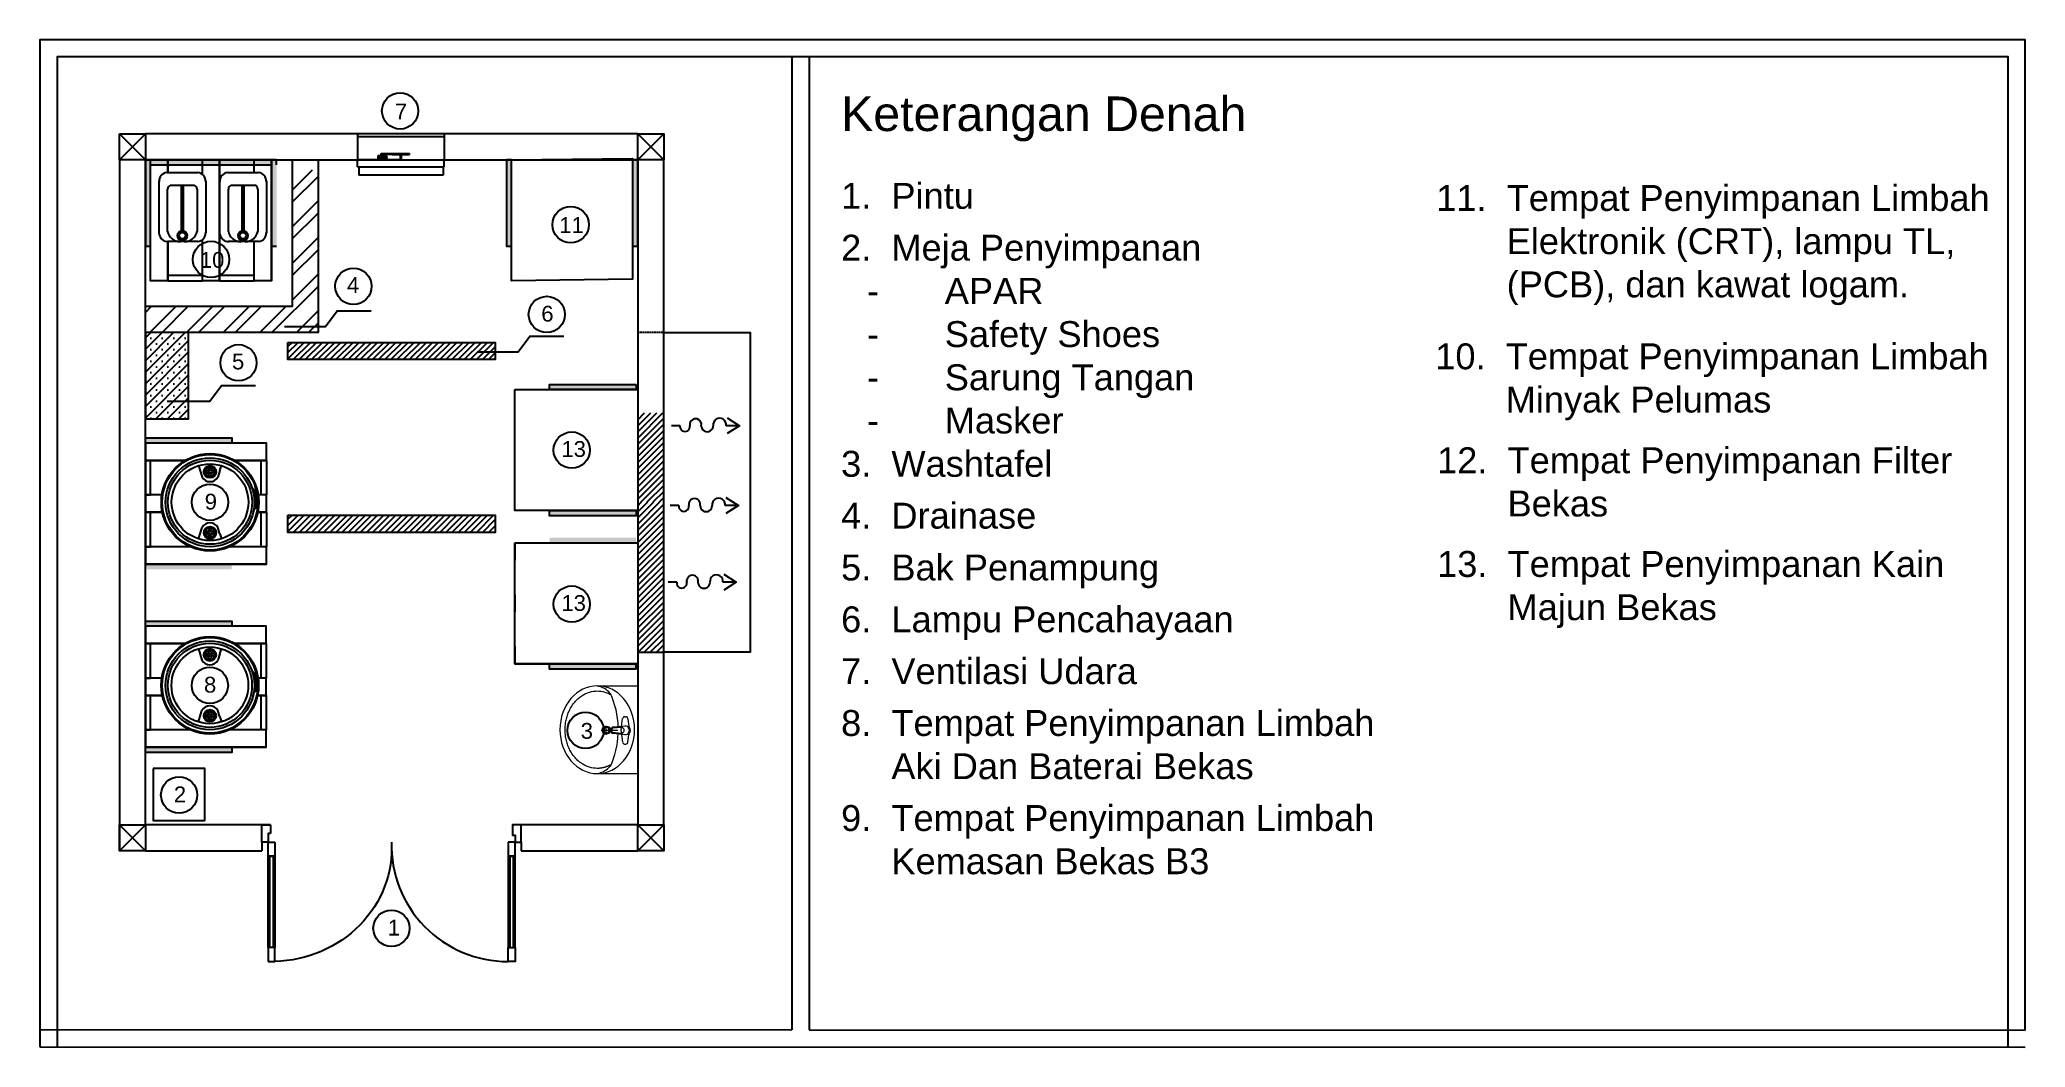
# Model space of a CAD drawing. Header units: millimetres. Extents: x 19989 to 114677, y -6335 to 49043.
# Drawn here: x 58502 to 69994, y 37585 to 43416 of the extents above; entities that cross this region are included whole.
import ezdxf

# ---------------------------------------------------------------- set-up
doc = ezdxf.new("R2010")
doc.units = ezdxf.units.MM
doc.header["$MEASUREMENT"] = 0
doc.linetypes.add('CENTER2', pattern=[1.125, 0.75, -0.125, 0.125, -0.125])
for name, color, linetype in [('A-Door', 150, 'Continuous'), ('A-Glaz', 92, 'Continuous'), ('Edges', 7, 'Continuous')]:
    doc.layers.add(name, color=color, linetype=linetype)
doc.styles.get("Standard").update_dxf_attribs({"font": 'arial.ttf'})

msp = doc.modelspace()

# ---------------------------------------------------------------- texts
at = {"attachment_point": 1}
for s, width, insert, char_height in [('Keterangan Denah', 4252.891, (63140.2, 43087.7), 200), ('1.  Pintu', 3747.597, (63140.2, 42587.7), 150), ('11.  Tempat Penyimpanan Limbah \\P       Elektronik (CRT), lampu TL,\\P       (PCB), dan kawat logam.', 3334.47, (66584.6, 42575.3), 150), ('2.  Meja Penyimpanan\\P\\pxi-3,l4,t4;-^IAPAR\\P-^ISafety Shoes\\P-^ISarung Tangan\\P-^IMasker', 3747.597, (63140.2, 42287.7), 150), ('10.  Tempat Penyimpanan Limbah \\P       Minyak Pelumas', 3334.47, (66578.9, 41658.9), 150), ('3.  Washtafel', 3747.597, (63140.2, 41036.9), 150), ('12.  Tempat Penyimpanan Filter \\P       Bekas', 3276.173, (66589.5, 41057.2), 150), ('4.  Drainase', 3747.597, (63140.2, 40736.9), 150), ('13.  Tempat Penyimpanan Kain \\P       Majun Bekas', 3276.173, (66589.5, 40457.2), 150), ('5.  Bak Penampung', 3747.597, (63140.2, 40436.9), 150), ('6.  Lampu Pencahayaan', 3747.597, (63140.2, 40136.9), 150), ('7.  Ventilasi Udara', 3747.597, (63140.2, 39836.9), 150), ('8.  Tempat Penyimpanan Limbah \\P     Aki Dan Baterai Bekas', 3334.47, (63140.2, 39536.9), 150), ('9.  Tempat Penyimpanan Limbah    \\P     Kemasan Bekas B3', 3334.47, (63140.2, 38986.9), 150)]:
    msp.add_mtext_dynamic_manual_height_columns(s, width=width, gutter_width=948, heights=[0], dxfattribs=dict(at, insert=insert, char_height=char_height))
at = {"color": 5, "attachment_point": 1}
for s, insert, char_height in [('7', (60557.8, 43046.6), 91.5), ('11', (61508.9, 42389.7), 91.49), ('10', (59428.9, 42187.6), 91.49), ('4', (60280.5, 42042.2), 91.5), ('6', (61405.1, 41876.5), 91.5), ('5', (59615.3, 41599.9), 91.5), ('13', (61521.5, 41093.4), 91.49), ('9', (59457.3, 40788.8), 91.5), ('13', (61521.5, 40202.1), 91.49), ('8', (59453.2, 39729.3), 91.5), ('3', (61633.2, 39462.1), 91.5), ('2', (59278.8, 39094.6), 91.5), ('1', (60516.8, 38323.4), 91.5)]:
    msp.add_mtext_dynamic_manual_height_columns(s, width=95.29, gutter_width=457.5, heights=[0], dxfattribs=dict(at, insert=insert, char_height=char_height))

# ---------------------------------------------------------------- blocks, each defined once
blk = doc.blocks.new('plasticwaterdrumplan')
at = {"layer": 'Edges'}
for p, q in [((19.15, 3.55), (22, 2.66)), ((19.8, 0.65), (19.83, 0.88)), ((19.83, 0.42), (19.8, 0.65)), ((19.83, 0.88), (19.88, 1)), ((19.88, 0.3), (19.83, 0.42)), ((19.88, 1), (20.09, 0.86)), ((19.88, 0.3), (20.09, 0.44)), ((20.09, 0.86), (20.13, 0.97)), ((20.13, 0.33), (20.09, 0.44)), ((20.13, 0.97), (20.23, 1.1)), ((20.23, 0.2), (20.13, 0.33)), ((20.23, 1.1), (20.36, 1.2)), ((20.36, 0.1), (20.23, 0.2)), ((20.33, 1.45), (20.45, 1.5)), ((20.33, 1.45), (20.47, 1.24)), ((20.33, -0.15), (20.47, 0.06)), ((20.36, 1.2), (20.47, 1.24)), ((20.47, 0.06), (20.36, 0.1)), ((20.45, 1.5), (20.68, 1.53)), ((20.68, 1.53), (20.91, 1.5)), ((20.68, 1.01), (20.77, 1)), ((21.03, 1.45), (20.89, 1.24)), ((20.89, 1.24), (21, 1.2)), ((21, 0.1), (20.89, 0.06)), ((21.03, -0.15), (20.89, 0.06)), ((20.91, 1.5), (21.03, 1.45)), ((21, 1.2), (21.13, 1.1)), ((21.13, 0.2), (21, 0.1)), ((21.13, 1.1), (21.23, 0.97)), ((21.23, 0.33), (21.13, 0.2)), ((21.23, 0.97), (21.27, 0.86)), ((21.27, 0.44), (21.23, 0.33)), ((21.48, 1), (21.27, 0.86)), ((21.48, 0.3), (21.27, 0.44)), ((21.48, 1), (21.53, 0.88)), ((21.53, 0.42), (21.48, 0.3)), ((21.53, 0.88), (21.56, 0.65)), ((21.56, 0.65), (21.53, 0.42)), ((37.52, 3.55), (34.66, 2.66)), ((35.13, 0.88), (35.1, 0.65)), ((35.1, 0.65), (35.13, 0.42)), ((35.19, 1), (35.13, 0.88)), ((35.13, 0.42), (35.19, 0.3)), ((35.19, 1), (35.39, 0.86)), ((35.19, 0.3), (35.39, 0.44)), ((35.44, 0.97), (35.39, 0.86)), ((35.39, 0.44), (35.44, 0.33)), ((35.54, 1.1), (35.44, 0.97)), ((35.44, 0.33), (35.54, 0.2)), ((35.67, 1.2), (35.54, 1.1)), ((35.54, 0.2), (35.67, 0.1)), ((35.76, 1.5), (35.63, 1.45)), ((35.63, 1.45), (35.78, 1.24)), ((35.63, -0.15), (35.78, 0.06)), ((35.78, 1.24), (35.67, 1.2)), ((35.67, 0.1), (35.78, 0.06)), ((35.99, 1.53), (35.76, 1.5)), ((35.99, 1.01), (35.89, 1)), ((36.22, 1.5), (35.99, 1.53)), ((36.34, 1.45), (36.2, 1.24)), ((36.3, 1.2), (36.2, 1.24)), ((36.2, 0.06), (36.3, 0.1)), ((36.34, -0.15), (36.2, 0.06)), ((36.34, 1.45), (36.22, 1.5)), ((36.44, 1.1), (36.3, 1.2)), ((36.3, 0.1), (36.44, 0.2)), ((36.54, 0.97), (36.44, 1.1)), ((36.44, 0.2), (36.54, 0.33)), ((36.58, 0.86), (36.54, 0.97)), ((36.54, 0.33), (36.58, 0.44)), ((36.79, 1), (36.58, 0.86)), ((36.79, 0.3), (36.58, 0.44)), ((36.84, 0.88), (36.79, 1)), ((36.79, 0.3), (36.84, 0.42)), ((36.87, 0.65), (36.84, 0.88)), ((36.84, 0.42), (36.87, 0.65)), ((20.41, -1.85), (19.15, -2.26)), ((20.45, -0.2), (20.33, -0.15)), ((20.41, -1.85), (22, -1.35)), ((20.68, -0.23), (20.45, -0.2)), ((20.91, -0.2), (20.68, -0.23)), ((21.03, -0.15), (20.91, -0.2)), ((36.26, -1.85), (34.66, -1.35)), ((35.63, -0.15), (35.76, -0.2)), ((35.76, -0.2), (35.99, -0.23)), ((35.99, -0.23), (36.22, -0.2)), ((36.22, -0.2), (36.34, -0.15)), ((36.26, -1.85), (37.52, -2.26)), ((25.72, -10.23), (26.59, -10.46)), ((25.73, -10.21), (26.78, -10.49)), ((26.36, -10.41), (26.54, -10.46)), ((26.36, -10.43), (26.53, -10.48)), ((26.54, -10.46), (26.53, -10.48)), ((26.54, -10.46), (26.59, -10.47)), ((26.59, -10.46), (26.6, -10.46)), ((26.6, -10.48), (26.59, -10.47)), ((26.62, -10.47), (26.6, -10.46)), ((26.6, -10.46), (26.75, -10.5)), ((26.61, -10.48), (26.6, -10.48)), ((26.61, -10.48), (26.61, -10.49)), ((26.62, -10.5), (26.61, -10.49)), ((26.63, -10.48), (26.62, -10.47)), ((26.62, -10.47), (26.62, -10.47)), ((26.63, -10.5), (26.62, -10.5)), ((26.64, -10.49), (26.63, -10.48)), ((26.63, -10.51), (26.63, -10.5)), ((26.64, -10.52), (26.63, -10.51)), ((26.65, -10.5), (26.64, -10.49)), ((26.64, -10.49), (26.64, -10.49)), ((26.64, -10.53), (26.64, -10.52)), ((26.64, -10.54), (26.64, -10.53)), ((26.64, -10.57), (26.65, -10.54)), ((26.65, -10.54), (26.64, -10.54)), ((26.64, -10.59), (26.64, -10.57)), ((26.65, -10.61), (26.64, -10.59)), ((26.65, -10.51), (26.65, -10.5)), ((26.66, -10.52), (26.65, -10.51)), ((26.65, -10.51), (26.65, -10.51)), ((26.65, -10.54), (26.67, -10.53)), ((26.66, -10.53), (26.65, -10.55)), ((26.65, -10.55), (26.65, -10.54)), ((26.65, -10.55), (26.65, -10.55)), ((26.66, -10.64), (26.65, -10.61)), ((26.66, -10.53), (26.66, -10.52)), ((26.67, -10.56), (26.66, -10.57)), ((26.66, -10.57), (26.66, -10.59)), ((26.66, -10.59), (26.66, -10.6)), ((26.66, -10.6), (26.67, -10.62)), ((26.68, -10.66), (26.66, -10.64)), ((26.67, -10.53), (26.69, -10.51)), ((26.68, -10.54), (26.67, -10.56)), ((26.67, -10.62), (26.69, -10.64)), ((26.7, -10.53), (26.68, -10.54)), ((26.7, -10.67), (26.68, -10.66)), ((26.69, -10.51), (26.72, -10.5)), ((26.7, -10.56), (26.69, -10.59)), ((26.69, -10.59), (26.7, -10.63)), ((26.69, -10.64), (26.71, -10.65)), ((26.72, -10.53), (26.7, -10.53)), ((26.72, -10.54), (26.7, -10.56)), ((26.7, -10.63), (26.72, -10.65)), ((26.73, -10.68), (26.7, -10.67)), ((26.71, -10.65), (26.73, -10.66)), ((26.72, -10.5), (26.75, -10.5)), ((26.74, -10.52), (26.72, -10.53)), ((26.75, -10.53), (26.72, -10.54)), ((26.72, -10.65), (26.77, -10.66)), ((26.73, -10.66), (26.76, -10.67)), ((26.75, -10.69), (26.73, -10.68)), ((26.77, -10.53), (26.74, -10.52)), ((26.75, -10.5), (26.77, -10.5)), ((26.75, -10.5), (26.77, -10.51)), ((26.78, -10.54), (26.75, -10.53)), ((26.78, -10.69), (26.75, -10.69)), ((26.76, -10.67), (26.77, -10.66)), ((26.77, -10.5), (26.8, -10.51)), ((26.8, -10.51), (26.77, -10.51)), ((26.79, -10.54), (26.77, -10.53)), ((26.77, -10.66), (26.81, -10.68)), ((26.78, -10.49), (27.01, -10.56)), ((26.78, -10.49), (26.8, -10.51)), ((26.78, -10.54), (26.8, -10.55)), ((26.81, -10.68), (26.78, -10.69)), ((26.81, -10.55), (26.79, -10.54)), ((26.8, -10.51), (26.82, -10.53)), ((26.81, -10.55), (26.8, -10.55)), ((26.81, -10.55), (26.81, -10.55)), ((26.81, -10.55), (26.85, -10.56)), ((26.81, -10.68), (26.81, -10.68)), ((26.81, -10.68), (26.93, -10.71)), ((26.82, -10.53), (26.84, -10.55)), ((26.84, -10.55), (26.85, -10.56)), ((26.85, -10.56), (27.07, -10.63)), ((26.9, -10.77), (26.89, -10.83)), ((26.89, -10.83), (26.9, -10.77)), ((26.89, -10.83), (26.9, -10.88)), ((26.9, -10.88), (26.89, -10.83)), ((26.89, -10.83), (26.89, -10.83)), ((26.9, -10.83), (26.89, -10.83)), ((26.93, -10.72), (26.9, -10.77)), ((26.9, -10.77), (26.93, -10.72)), ((26.9, -10.77), (26.91, -10.77)), ((26.9, -10.83), (26.91, -10.77)), ((26.9, -10.77), (26.9, -10.77)), ((26.9, -10.83), (26.91, -10.78)), ((26.91, -10.88), (26.9, -10.83)), ((26.9, -10.88), (26.9, -10.83)), ((26.9, -10.83), (26.9, -10.83)), ((26.9, -10.88), (26.91, -10.93)), ((26.91, -10.88), (26.9, -10.88)), ((26.9, -10.88), (26.9, -10.88)), ((26.9, -10.88), (26.9, -10.88)), ((26.92, -10.93), (26.9, -10.88)), ((26.92, -10.93), (26.9, -10.88)), ((26.91, -10.78), (26.93, -10.73)), ((26.91, -10.77), (26.93, -10.73)), ((26.91, -10.77), (26.91, -10.78)), ((26.91, -10.83), (26.92, -10.78)), ((26.92, -10.78), (26.91, -10.83)), ((26.91, -10.83), (26.92, -10.88)), ((26.91, -10.88), (26.91, -10.83)), ((26.93, -10.93), (26.91, -10.88)), ((26.92, -10.93), (26.91, -10.88)), ((26.91, -10.93), (26.95, -10.98)), ((26.92, -10.93), (26.91, -10.93)), ((26.92, -10.78), (26.94, -10.73)), ((26.94, -10.73), (26.92, -10.78)), ((26.92, -10.88), (26.93, -10.93)), ((26.92, -10.93), (26.92, -10.93)), ((26.92, -10.93), (26.92, -10.93)), ((26.95, -10.98), (26.92, -10.93)), ((26.95, -10.97), (26.92, -10.93)), ((26.95, -10.98), (26.92, -10.93)), ((26.93, -10.71), (26.93, -10.72)), ((26.93, -10.72), (26.94, -10.71)), ((26.94, -10.71), (26.93, -10.71)), ((26.93, -10.73), (26.94, -10.72)), ((26.93, -10.73), (26.94, -10.72)), ((26.93, -10.73), (26.93, -10.72)), ((26.93, -10.72), (26.93, -10.72)), ((26.93, -10.73), (26.93, -10.73)), ((26.93, -10.93), (26.96, -10.97)), ((26.96, -10.97), (26.93, -10.93)), ((26.94, -10.72), (26.94, -10.71)), ((26.95, -10.72), (26.94, -10.73)), ((26.94, -10.73), (26.95, -10.72)), ((26.95, -10.72), (26.94, -10.72)), ((26.94, -10.72), (26.94, -10.72)), ((27.05, -10.75), (26.95, -10.72)), ((26.95, -10.72), (26.95, -10.72)), ((26.99, -11.01), (26.95, -10.97)), ((26.95, -10.98), (26.95, -10.97)), ((26.95, -10.98), (26.99, -11.02)), ((26.99, -11.01), (26.95, -10.98)), ((26.99, -11.01), (26.95, -10.98)), ((26.95, -10.98), (26.95, -10.98)), ((26.95, -10.98), (26.95, -10.98)), ((26.96, -10.97), (27, -11)), ((27, -11), (26.96, -10.97)), ((26.99, -11.01), (26.99, -11.01)), ((26.99, -11.01), (26.99, -11.01)), ((26.99, -11.01), (26.99, -11.02)), ((27.04, -11.03), (26.99, -11.01)), ((27.04, -11.03), (26.99, -11.01)), ((27.04, -11.04), (26.99, -11.01)), ((26.99, -11.02), (27.04, -11.04)), ((27.02, -10.78), (27, -10.85)), ((27, -10.85), (27.02, -10.91)), ((27, -11), (27.04, -11.02)), ((27.04, -11.03), (27, -11)), ((27.05, -10.75), (27.02, -10.78)), ((27.02, -10.91), (27.07, -10.96)), ((27.04, -11.02), (27.32, -11.11)), ((27.32, -11.13), (27.04, -11.03)), ((27.32, -11.12), (27.04, -11.03)), ((27.32, -11.12), (27.04, -11.03)), ((27.31, -11.13), (27.04, -11.04)), ((27.04, -11.04), (27.04, -11.04)), ((27.31, -11.13), (27.04, -11.04)), ((27.26, -10.81), (27.05, -10.75)), ((27.07, -10.63), (27.11, -10.63)), ((27.08, -10.63), (27.07, -10.63)), ((27.07, -10.96), (27.13, -10.98)), ((27.08, -10.63), (27.11, -10.63)), ((27.09, -10.64), (27.08, -10.63)), ((27.09, -10.64), (27.11, -10.63)), ((27.1, -10.64), (27.09, -10.64)), ((27.1, -10.64), (27.11, -10.64)), ((27.11, -10.64), (27.1, -10.64)), ((27.17, -10.64), (27.11, -10.63)), ((27.11, -10.63), (27.11, -10.63)), ((27.11, -10.63), (27.11, -10.63)), ((27.11, -10.63), (27.17, -10.64)), ((27.11, -10.63), (27.17, -10.64)), ((27.11, -10.64), (27.11, -10.63)), ((27.11, -10.64), (27.11, -10.64)), ((27.11, -10.64), (27.17, -10.65)), ((27.11, -10.64), (27.17, -10.65)), ((27.15, -10.65), (27.11, -10.64)), ((27.13, -10.98), (27.2, -10.96)), ((27.17, -10.66), (27.15, -10.65)), ((28.04, -10.93), (27.15, -10.65)), ((27.44, -10.69), (27.17, -10.64)), ((27.44, -10.68), (27.17, -10.64)), ((27.44, -10.68), (27.17, -10.64)), ((27.43, -10.7), (27.17, -10.65)), ((27.44, -10.69), (27.17, -10.65)), ((27.17, -10.66), (27.43, -10.7)), ((27.2, -10.96), (27.25, -10.91)), ((27.25, -10.91), (27.27, -10.85)), ((27.27, -10.85), (27.26, -10.81)), ((28, -11.04), (27.26, -10.81)), ((27.31, -11.13), (27.6, -11.21)), ((27.6, -11.2), (27.31, -11.13)), ((27.32, -11.11), (27.6, -11.19)), ((27.6, -11.19), (27.32, -11.12)), ((27.6, -11.2), (27.32, -11.12)), ((27.6, -11.2), (27.32, -11.13)), ((27.43, -10.7), (27.7, -10.74)), ((27.7, -10.73), (27.43, -10.7)), ((27.44, -10.68), (27.71, -10.72)), ((27.71, -10.72), (27.44, -10.68)), ((27.71, -10.73), (27.44, -10.69)), ((27.71, -10.72), (27.44, -10.69)), ((27.6, -11.19), (27.89, -11.24)), ((27.88, -11.25), (27.6, -11.19)), ((27.88, -11.25), (27.6, -11.2)), ((27.88, -11.25), (27.6, -11.2)), ((27.88, -11.26), (27.6, -11.2)), ((27.88, -11.26), (27.6, -11.21)), ((27.98, -10.76), (27.7, -10.73)), ((27.7, -10.74), (27.98, -10.76)), ((27.71, -10.72), (27.98, -10.74)), ((27.98, -10.75), (27.71, -10.72)), ((27.98, -10.75), (27.71, -10.72)), ((27.98, -10.75), (27.71, -10.73)), ((28.17, -11.28), (27.88, -11.25)), ((28.17, -11.29), (27.88, -11.25)), ((28.17, -11.28), (27.88, -11.25)), ((28.17, -11.29), (27.88, -11.26)), ((28.17, -11.29), (27.88, -11.26)), ((27.89, -11.24), (28.17, -11.27)), ((28.25, -10.76), (27.98, -10.74)), ((28.25, -10.77), (27.98, -10.75)), ((28.25, -10.77), (27.98, -10.75)), ((28.25, -10.76), (27.98, -10.75)), ((28.25, -10.78), (27.98, -10.76)), ((27.98, -10.76), (28.25, -10.78)), ((28.04, -11.11), (28, -11.04)), ((28.01, -11.04), (28, -11.04)), ((28.01, -11.04), (28.04, -11.1)), ((28.02, -11.05), (28.01, -11.04)), ((28.02, -11.05), (28.04, -11.1)), ((28.02, -11.05), (28.05, -11.09)), ((28.02, -11.05), (28.02, -11.05)), ((28.03, -11.05), (28.02, -11.05)), ((28.05, -11.09), (28.03, -11.05)), ((28.03, -11.05), (28.05, -11.09)), ((28.03, -11.05), (28.05, -11.09)), ((28.03, -11.05), (28.03, -11.05)), ((28.03, -11.05), (28.03, -11.05)), ((28.03, -11.05), (28.07, -11.06)), ((28.04, -10.93), (28.09, -10.9)), ((28.05, -10.93), (28.04, -10.93)), ((28.05, -11.09), (28.04, -11.1)), ((28.04, -11.1), (28.04, -11.1)), ((28.04, -11.1), (28.13, -11.12)), ((28.04, -11.1), (28.12, -11.12)), ((28.13, -11.13), (28.04, -11.11)), ((28.1, -10.9), (28.05, -10.93)), ((28.1, -10.91), (28.05, -10.93)), ((28.05, -10.93), (28.05, -10.93)), ((28.06, -10.93), (28.05, -10.93)), ((28.12, -11.11), (28.05, -11.09)), ((28.05, -11.09), (28.05, -11.09)), ((28.05, -11.09), (28.05, -11.09)), ((28.05, -11.09), (28.12, -11.12)), ((28.05, -11.09), (28.12, -11.11)), ((28.1, -10.91), (28.06, -10.93)), ((28.1, -10.91), (28.06, -10.94)), ((28.06, -10.94), (28.1, -10.92)), ((28.06, -10.94), (28.06, -10.93)), ((28.06, -10.94), (28.11, -10.95)), ((28.06, -10.94), (28.06, -10.94)), ((28.08, -11.07), (28.07, -11.06)), ((28.08, -11.07), (28.09, -11.07)), ((28.09, -10.9), (28.18, -10.92)), ((28.09, -11.07), (28.1, -11.07)), ((28.09, -11.07), (28.09, -11.07)), ((28.09, -11.07), (28.09, -11.07)), ((28.18, -10.92), (28.1, -10.9)), ((28.1, -10.91), (28.1, -10.9)), ((28.18, -10.93), (28.1, -10.91)), ((28.17, -10.93), (28.1, -10.91)), ((28.1, -10.91), (28.1, -10.91)), ((28.17, -10.93), (28.1, -10.91)), ((28.1, -10.91), (28.1, -10.91)), ((28.1, -10.92), (28.1, -10.91)), ((28.1, -10.92), (28.17, -10.94)), ((28.1, -11.07), (28.1, -11.07)), ((28.1, -11.07), (28.1, -11.07)), ((28.11, -11.07), (28.1, -11.07)), ((28.11, -10.95), (28.11, -10.95)), ((28.11, -10.95), (28.11, -10.95)), ((28.14, -10.96), (28.11, -10.95)), ((28.11, -10.95), (28.11, -10.95)), ((28.11, -10.95), (28.11, -10.95)), ((28.11, -11.07), (28.14, -11.07)), ((28.19, -11.07), (28.12, -11.11)), ((28.12, -11.11), (28.19, -11.07)), ((28.12, -11.12), (28.2, -11.08)), ((28.12, -11.12), (28.19, -11.08)), ((28.12, -11.12), (28.12, -11.11)), ((28.12, -11.11), (28.12, -11.11)), ((28.13, -11.12), (28.12, -11.12)), ((28.12, -11.12), (28.12, -11.12)), ((28.13, -11.12), (28.2, -11.08)), ((28.2, -11.09), (28.13, -11.13)), ((28.17, -10.99), (28.14, -10.96)), ((28.14, -11.07), (28.16, -11.05)), ((28.16, -11.05), (28.17, -11.02)), ((28.18, -10.93), (28.17, -10.93)), ((28.17, -10.93), (28.17, -10.93)), ((28.17, -10.93), (28.17, -10.94)), ((28.21, -11), (28.17, -10.93)), ((28.21, -11), (28.17, -10.93)), ((28.17, -10.94), (28.21, -11)), ((28.17, -11.02), (28.17, -10.99)), ((28.17, -11.27), (28.46, -11.29)), ((28.46, -11.29), (28.17, -11.28)), ((28.46, -11.3), (28.17, -11.28)), ((28.17, -11.29), (28.46, -11.31)), ((28.46, -11.3), (28.17, -11.29)), ((28.46, -11.3), (28.17, -11.29)), ((28.18, -10.92), (28.18, -10.93)), ((28.22, -11), (28.18, -10.92)), ((28.18, -10.92), (28.23, -11)), ((28.22, -11), (28.18, -10.93)), ((28.21, -11), (28.19, -11.07)), ((28.19, -11.08), (28.21, -11)), ((28.19, -11.07), (28.21, -11)), ((28.19, -11.08), (28.19, -11.07)), ((28.19, -11.07), (28.19, -11.07)), ((28.2, -11.08), (28.19, -11.08)), ((28.23, -11), (28.2, -11.09)), ((28.2, -11.08), (28.22, -11)), ((28.2, -11.08), (28.22, -11)), ((28.2, -11.08), (28.2, -11.08)), ((28.21, -11), (28.22, -11)), ((28.21, -11), (28.21, -11)), ((28.21, -11), (28.21, -11)), ((28.22, -11), (28.22, -11)), ((28.25, -10.76), (28.52, -10.77)), ((28.52, -10.77), (28.25, -10.76)), ((28.52, -10.78), (28.25, -10.77)), ((28.52, -10.78), (28.25, -10.77)), ((28.25, -10.78), (28.52, -10.79)), ((28.52, -10.79), (28.25, -10.78)), ((28.43, -10.93), (29.05, -10.92)), ((28.44, -11.17), (28.43, -10.93)), ((28.43, -10.93), (28.44, -10.94)), ((29.04, -10.93), (28.44, -10.94)), ((29.04, -10.93), (28.44, -10.94)), ((28.44, -10.94), (28.44, -11.16)), ((28.44, -10.94), (28.45, -11.16)), ((28.44, -10.94), (28.45, -10.95)), ((28.44, -10.94), (28.44, -10.94)), ((29.04, -11.15), (28.44, -11.16)), ((28.44, -11.16), (28.44, -11.17)), ((28.45, -11.16), (28.44, -11.16)), ((28.44, -11.17), (29.05, -11.16)), ((28.45, -10.95), (29.03, -10.94)), ((29.03, -10.94), (28.45, -10.95)), ((29.03, -10.94), (28.45, -10.95)), ((28.46, -11.15), (28.45, -10.95)), ((28.45, -10.95), (28.45, -11.15)), ((28.45, -10.95), (28.45, -10.95)), ((28.45, -10.95), (28.45, -10.95)), ((28.45, -10.95), (28.45, -11.15)), ((29.03, -11.14), (28.45, -11.15)), ((28.45, -11.15), (28.45, -11.15)), ((28.45, -11.15), (28.45, -11.16)), ((28.46, -11.15), (28.45, -11.15)), ((29.04, -11.15), (28.45, -11.16)), ((29.03, -11.15), (28.45, -11.15)), ((29.03, -11.14), (28.46, -11.15)), ((28.46, -11.29), (28.75, -11.28)), ((28.75, -11.29), (28.46, -11.29)), ((28.75, -11.29), (28.46, -11.3)), ((28.76, -11.29), (28.46, -11.3)), ((28.76, -11.3), (28.46, -11.3)), ((28.76, -11.3), (28.46, -11.31)), ((28.52, -10.77), (28.79, -10.77)), ((28.79, -10.77), (28.52, -10.77)), ((28.79, -10.78), (28.52, -10.78)), ((28.79, -10.78), (28.52, -10.78)), ((28.52, -10.79), (28.79, -10.79)), ((28.79, -10.79), (28.52, -10.79)), ((28.75, -11.28), (29.04, -11.25)), ((29.04, -11.26), (28.75, -11.29)), ((29.04, -11.26), (28.75, -11.29)), ((29.05, -11.27), (28.76, -11.3)), ((29.05, -11.27), (28.76, -11.29)), ((29.05, -11.27), (28.76, -11.3)), ((29.06, -10.76), (28.79, -10.77)), ((29.06, -10.76), (28.79, -10.77)), ((29.06, -10.77), (28.79, -10.78)), ((29.06, -10.77), (28.79, -10.78)), ((29.06, -10.78), (28.79, -10.79)), ((28.79, -10.79), (29.06, -10.78)), ((29.03, -10.94), (29.04, -10.93)), ((29.03, -10.94), (29.03, -11.14)), ((29.03, -11.15), (29.03, -10.94)), ((29.03, -11.14), (29.03, -10.94)), ((29.03, -10.94), (29.03, -10.94)), ((29.03, -10.94), (29.03, -10.94)), ((29.03, -11.15), (29.03, -11.14)), ((29.03, -11.14), (29.03, -11.14)), ((29.04, -11.15), (29.03, -11.15)), ((29.04, -10.93), (29.05, -10.92)), ((29.04, -11.15), (29.04, -10.93)), ((29.04, -11.15), (29.04, -10.93)), ((29.04, -10.93), (29.04, -10.93)), ((29.05, -11.16), (29.04, -11.15)), ((29.04, -11.15), (29.04, -11.15)), ((29.04, -11.25), (29.33, -11.21)), ((29.33, -11.21), (29.04, -11.26)), ((29.33, -11.22), (29.04, -11.26)), ((29.05, -10.92), (29.05, -11.16)), ((29.33, -11.22), (29.05, -11.27)), ((29.33, -11.22), (29.05, -11.27)), ((29.05, -11.27), (29.33, -11.23)), ((29.06, -10.76), (29.33, -10.74)), ((29.33, -10.75), (29.06, -10.77)), ((29.33, -10.75), (29.06, -10.76)), ((29.06, -10.78), (29.33, -10.76)), ((29.33, -10.76), (29.06, -10.78)), ((29.33, -10.76), (29.06, -10.77)), ((29.81, -10.63), (29.33, -10.75)), ((29.8, -10.63), (29.33, -10.75)), ((29.8, -10.63), (29.33, -10.74)), ((29.81, -10.64), (29.33, -10.75)), ((29.33, -10.75), (29.33, -10.74)), ((29.33, -10.75), (29.33, -10.75)), ((29.33, -10.75), (29.33, -10.75)), ((29.33, -10.75), (29.34, -10.76)), ((29.33, -10.75), (29.33, -10.76)), ((29.33, -10.76), (29.33, -10.76)), ((29.33, -10.76), (29.34, -10.76)), ((29.33, -10.77), (29.34, -10.76)), ((29.33, -10.76), (29.33, -10.76)), ((29.33, -10.76), (29.33, -10.76)), ((29.33, -10.76), (29.34, -10.76)), ((29.33, -10.76), (29.33, -10.76)), ((29.33, -10.76), (29.33, -10.77)), ((29.33, -10.76), (29.33, -10.76)), ((29.83, -11.05), (29.33, -11.22)), ((29.33, -11.21), (29.83, -11.05)), ((29.83, -11.06), (29.33, -11.22)), ((29.83, -11.06), (29.33, -11.22)), ((29.84, -11.06), (29.33, -11.23)), ((29.84, -11.07), (29.33, -11.23)), ((29.33, -11.21), (29.33, -11.21)), ((29.33, -11.21), (29.33, -11.21)), ((29.33, -11.21), (29.33, -11.21)), ((29.33, -11.21), (29.33, -11.21)), ((29.33, -11.21), (29.33, -11.21)), ((29.33, -11.21), (29.33, -11.21)), ((29.33, -11.21), (29.33, -11.21)), ((29.33, -11.21), (29.33, -11.22)), ((29.33, -11.22), (29.33, -11.23)), ((29.33, -11.22), (29.33, -11.22)), ((29.33, -11.22), (29.33, -11.22)), ((29.33, -11.22), (29.33, -11.22)), ((29.33, -11.22), (29.33, -11.22)), ((29.33, -11.23), (29.33, -11.23)), ((29.81, -10.64), (29.34, -10.76)), ((29.34, -10.76), (29.81, -10.65)), ((29.34, -10.76), (29.34, -10.76)), ((30.28, -10.5), (29.8, -10.63)), ((30.28, -10.5), (29.8, -10.63)), ((30.28, -10.51), (29.81, -10.63)), ((30.28, -10.51), (29.81, -10.64)), ((30.29, -10.51), (29.81, -10.64)), ((29.81, -10.65), (30.29, -10.52)), ((30.32, -10.87), (29.83, -11.05)), ((29.83, -11.05), (30.32, -10.87)), ((30.32, -10.88), (29.83, -11.06)), ((30.33, -10.88), (29.83, -11.06)), ((30.33, -10.88), (29.84, -11.07)), ((30.33, -10.88), (29.84, -11.06)), ((30.76, -10.36), (30.28, -10.5)), ((30.76, -10.37), (30.28, -10.51)), ((30.76, -10.37), (30.28, -10.5)), ((30.76, -10.37), (30.28, -10.51)), ((30.29, -10.52), (30.76, -10.38)), ((30.76, -10.38), (30.29, -10.51)), ((30.32, -10.87), (30.8, -10.67)), ((30.8, -10.67), (30.32, -10.87)), ((30.8, -10.68), (30.32, -10.88)), ((30.81, -10.68), (30.33, -10.88)), ((30.81, -10.68), (30.33, -10.88)), ((30.33, -10.88), (30.81, -10.69)), ((30.76, -10.36), (31.23, -10.22)), ((30.76, -10.38), (31.3, -10.22)), ((31.23, -10.22), (30.76, -10.37)), ((31.23, -10.22), (30.76, -10.37)), ((31.24, -10.23), (30.76, -10.38)), ((31.23, -10.23), (30.76, -10.37)), ((30.8, -10.67), (31.26, -10.46)), ((31.27, -10.46), (30.8, -10.67)), ((31.27, -10.46), (30.8, -10.68)), ((31.28, -10.47), (30.81, -10.69)), ((31.27, -10.47), (30.81, -10.68)), ((31.28, -10.47), (30.81, -10.68)), ((31.26, -10.21), (31.23, -10.22)), ((31.26, -10.21), (31.23, -10.22)), ((31.27, -10.21), (31.23, -10.22)), ((31.27, -10.22), (31.23, -10.23)), ((31.27, -10.22), (31.24, -10.23)), ((31.26, -10.21), (31.3, -10.2)), ((31.3, -10.2), (31.26, -10.21)), ((31.26, -10.46), (31.33, -10.42)), ((31.3, -10.2), (31.27, -10.21)), ((31.3, -10.21), (31.27, -10.22)), ((31.3, -10.21), (31.27, -10.22)), ((31.3, -10.44), (31.27, -10.46)), ((31.31, -10.45), (31.27, -10.46)), ((31.31, -10.45), (31.27, -10.47)), ((31.31, -10.45), (31.28, -10.47)), ((31.31, -10.45), (31.28, -10.47)), ((31.3, -10.2), (31.33, -10.19)), ((31.33, -10.19), (31.3, -10.2)), ((31.33, -10.19), (31.3, -10.2)), ((31.34, -10.2), (31.3, -10.21)), ((31.33, -10.2), (31.3, -10.21)), ((31.3, -10.22), (31.34, -10.21)), ((31.34, -10.43), (31.3, -10.44)), ((31.34, -10.43), (31.31, -10.45)), ((31.35, -10.43), (31.31, -10.45)), ((31.35, -10.43), (31.31, -10.45)), ((31.31, -10.45), (31.35, -10.44)), ((31.36, -10.18), (31.33, -10.19)), ((31.37, -10.18), (31.33, -10.19)), ((31.37, -10.18), (31.33, -10.19)), ((31.37, -10.19), (31.33, -10.2)), ((31.33, -10.42), (31.4, -10.39)), ((31.34, -10.21), (31.4, -10.19)), ((31.37, -10.19), (31.34, -10.2)), ((31.38, -10.41), (31.34, -10.43)), ((31.37, -10.41), (31.34, -10.43)), ((31.38, -10.41), (31.35, -10.43)), ((31.35, -10.44), (31.39, -10.42)), ((31.38, -10.42), (31.35, -10.43)), ((31.4, -10.17), (31.36, -10.18)), ((31.4, -10.17), (31.37, -10.18)), ((31.4, -10.18), (31.37, -10.19)), ((31.4, -10.18), (31.37, -10.18)), ((31.4, -10.18), (31.37, -10.19)), ((31.41, -10.39), (31.37, -10.41)), ((31.41, -10.39), (31.38, -10.41)), ((31.42, -10.4), (31.38, -10.42)), ((31.42, -10.4), (31.38, -10.41)), ((31.42, -10.4), (31.39, -10.42)), ((31.4, -10.17), (31.43, -10.16)), ((31.43, -10.16), (31.4, -10.17)), ((31.44, -10.17), (31.4, -10.18)), ((31.43, -10.17), (31.4, -10.18)), ((31.43, -10.17), (31.4, -10.18)), ((31.4, -10.19), (31.44, -10.18)), ((31.4, -10.39), (31.44, -10.37)), ((31.45, -10.37), (31.41, -10.39)), ((31.44, -10.37), (31.41, -10.39)), ((31.42, -10.4), (31.46, -10.38)), ((31.45, -10.38), (31.42, -10.4)), ((31.45, -10.38), (31.42, -10.4)), ((31.47, -10.15), (31.43, -10.16)), ((31.47, -10.15), (31.43, -10.16)), ((31.47, -10.16), (31.43, -10.17)), ((31.47, -10.16), (31.43, -10.17)), ((31.44, -10.18), (31.5, -10.16)), ((31.47, -10.17), (31.44, -10.17)), ((31.44, -10.37), (31.51, -10.33)), ((31.48, -10.35), (31.44, -10.37)), ((31.48, -10.36), (31.45, -10.37)), ((31.49, -10.36), (31.45, -10.38)), ((31.49, -10.36), (31.45, -10.38)), ((31.46, -10.38), (31.49, -10.36)), ((31.5, -10.14), (31.47, -10.15)), ((31.5, -10.15), (31.47, -10.16)), ((31.5, -10.15), (31.47, -10.15)), ((31.5, -10.15), (31.47, -10.16)), ((31.5, -10.16), (31.47, -10.17)), ((31.51, -10.33), (31.48, -10.35)), ((31.52, -10.34), (31.48, -10.36)), ((31.53, -10.34), (31.49, -10.36)), ((31.52, -10.34), (31.49, -10.36)), ((31.52, -10.34), (31.49, -10.36)), ((31.5, -10.14), (31.53, -10.13)), ((31.54, -10.14), (31.5, -10.15)), ((31.54, -10.14), (31.5, -10.15)), ((31.53, -10.14), (31.5, -10.15)), ((31.5, -10.16), (31.54, -10.15)), ((31.54, -10.15), (31.5, -10.16)), ((31.51, -10.33), (31.54, -10.31)), ((31.55, -10.32), (31.51, -10.33)), ((31.56, -10.32), (31.52, -10.34)), ((31.55, -10.32), (31.52, -10.34)), ((31.56, -10.32), (31.52, -10.34)), ((31.57, -10.13), (31.53, -10.13)), ((31.57, -10.13), (31.53, -10.14)), ((31.56, -10.33), (31.53, -10.34)), ((31.57, -10.13), (31.54, -10.14)), ((31.57, -10.14), (31.54, -10.15)), ((31.57, -10.14), (31.54, -10.14)), ((31.54, -10.15), (31.59, -10.14)), ((31.54, -10.31), (31.61, -10.27)), ((31.59, -10.3), (31.55, -10.32)), ((31.58, -10.3), (31.55, -10.32)), ((31.59, -10.3), (31.56, -10.32)), ((31.59, -10.3), (31.56, -10.32)), ((31.56, -10.33), (31.6, -10.31)), ((31.6, -10.12), (31.57, -10.13)), ((31.6, -10.12), (31.57, -10.13)), ((31.6, -10.13), (31.57, -10.14)), ((31.6, -10.13), (31.57, -10.13)), ((31.59, -10.14), (31.57, -10.14)), ((31.61, -10.28), (31.58, -10.3)), ((31.6, -10.13), (31.59, -10.14)), ((31.59, -10.14), (31.6, -10.14)), ((31.61, -10.14), (31.59, -10.14)), ((31.59, -10.14), (31.59, -10.14)), ((31.62, -10.28), (31.59, -10.3)), ((31.62, -10.28), (31.59, -10.3)), ((31.63, -10.29), (31.59, -10.3)), ((31.6, -10.12), (31.63, -10.13)), ((31.63, -10.13), (31.6, -10.12)), ((31.6, -10.12), (31.6, -10.12)), ((31.62, -10.13), (31.6, -10.12)), ((31.6, -10.12), (31.6, -10.13)), ((31.62, -10.13), (31.6, -10.13)), ((31.62, -10.13), (31.6, -10.13)), ((31.6, -10.13), (31.6, -10.13)), ((31.6, -10.14), (31.62, -10.15)), ((31.63, -10.29), (31.6, -10.31)), ((31.63, -10.15), (31.61, -10.14)), ((31.61, -10.27), (31.66, -10.24)), ((31.65, -10.26), (31.61, -10.28)), ((31.64, -10.14), (31.62, -10.13)), ((31.64, -10.14), (31.62, -10.13)), ((31.62, -10.13), (31.62, -10.13)), ((31.65, -10.14), (31.62, -10.13)), ((31.62, -10.13), (31.62, -10.13)), ((31.62, -10.13), (31.63, -10.13)), ((31.62, -10.15), (31.64, -10.16)), ((31.65, -10.26), (31.62, -10.28)), ((31.66, -10.26), (31.62, -10.28)), ((31.65, -10.13), (31.63, -10.13)), ((31.63, -10.13), (31.63, -10.13)), ((31.65, -10.14), (31.63, -10.13)), ((31.65, -10.16), (31.63, -10.15)), ((31.66, -10.27), (31.63, -10.29)), ((31.66, -10.27), (31.63, -10.29)), ((31.66, -10.15), (31.64, -10.14)), ((31.65, -10.14), (31.64, -10.14)), ((31.64, -10.14), (31.64, -10.14)), ((31.65, -10.15), (31.64, -10.14)), ((31.64, -10.16), (31.65, -10.17)), ((31.67, -10.15), (31.65, -10.13)), ((31.65, -10.14), (31.65, -10.13)), ((31.67, -10.15), (31.65, -10.14)), ((31.67, -10.15), (31.65, -10.14)), ((31.65, -10.14), (31.65, -10.14)), ((31.67, -10.17), (31.65, -10.15)), ((31.66, -10.15), (31.65, -10.15)), ((31.66, -10.17), (31.65, -10.16)), ((31.65, -10.17), (31.66, -10.19)), ((31.67, -10.24), (31.65, -10.26)), ((31.68, -10.24), (31.65, -10.26)), ((31.67, -10.15), (31.66, -10.15)), ((31.68, -10.16), (31.66, -10.15)), ((31.67, -10.18), (31.66, -10.17)), ((31.66, -10.19), (31.67, -10.2)), ((31.67, -10.23), (31.66, -10.24)), ((31.66, -10.24), (31.67, -10.24)), ((31.66, -10.27), (31.7, -10.25)), ((31.69, -10.25), (31.66, -10.26)), ((31.69, -10.25), (31.66, -10.27)), ((31.7, -10.25), (31.66, -10.27)), ((31.67, -10.15), (31.69, -10.16)), ((31.67, -10.15), (31.67, -10.15)), ((31.68, -10.16), (31.67, -10.15)), ((31.67, -10.15), (31.67, -10.15)), ((31.68, -10.16), (31.67, -10.15)), ((31.67, -10.17), (31.68, -10.16)), ((31.68, -10.18), (31.67, -10.17)), ((31.68, -10.2), (31.67, -10.18)), ((31.67, -10.2), (31.67, -10.22)), ((31.67, -10.22), (31.67, -10.23)), ((31.67, -10.24), (31.68, -10.23)), ((31.67, -10.24), (31.68, -10.24)), ((31.68, -10.16), (31.69, -10.16)), ((31.7, -10.18), (31.68, -10.16)), ((31.68, -10.16), (31.68, -10.16)), ((31.68, -10.16), (31.68, -10.16)), ((31.69, -10.18), (31.68, -10.16)), ((31.69, -10.18), (31.68, -10.16)), ((31.69, -10.2), (31.68, -10.18)), ((31.69, -10.18), (31.68, -10.18)), ((31.68, -10.21), (31.68, -10.2)), ((31.68, -10.23), (31.68, -10.21)), ((31.68, -10.24), (31.69, -10.23)), ((31.68, -10.24), (31.69, -10.25)), ((31.7, -10.17), (31.69, -10.16)), ((31.69, -10.19), (31.69, -10.18)), ((31.7, -10.19), (31.69, -10.18)), ((31.69, -10.18), (31.69, -10.18)), ((31.7, -10.18), (31.69, -10.18)), ((31.7, -10.19), (31.69, -10.19)), ((31.7, -10.21), (31.69, -10.19)), ((31.69, -10.19), (31.69, -10.2)), ((31.69, -10.21), (31.69, -10.2)), ((31.7, -10.21), (31.69, -10.21)), ((31.69, -10.23), (31.69, -10.21)), ((31.69, -10.23), (31.7, -10.21)), ((31.69, -10.25), (31.7, -10.23)), ((31.69, -10.25), (31.69, -10.23)), ((31.69, -10.23), (31.7, -10.23)), ((31.69, -10.23), (31.69, -10.23)), ((31.69, -10.25), (31.7, -10.25)), ((31.69, -10.25), (31.69, -10.25)), ((31.7, -10.19), (31.7, -10.17)), ((31.7, -10.18), (31.7, -10.17)), ((31.7, -10.19), (31.7, -10.18)), ((31.7, -10.19), (31.71, -10.21)), ((31.7, -10.19), (31.7, -10.19)), ((31.7, -10.21), (31.7, -10.19)), ((31.7, -10.21), (31.7, -10.19)), ((31.7, -10.19), (31.7, -10.19)), ((31.71, -10.21), (31.7, -10.23)), ((31.7, -10.21), (31.71, -10.21)), ((31.7, -10.23), (31.7, -10.21)), ((31.7, -10.21), (31.7, -10.21)), ((31.7, -10.21), (31.7, -10.21)), ((31.7, -10.23), (31.7, -10.21)), ((31.7, -10.25), (31.7, -10.23)), ((31.7, -10.23), (31.7, -10.23)), ((31.7, -10.25), (31.7, -10.23)), ((31.7, -10.23), (31.7, -10.23)), ((31.7, -10.25), (31.7, -10.25))]:
    blk.add_line(p, q, dxfattribs=at)
for centre, radius in [((28.33, 0.65), 12.22), ((28.33, 0.65), 12), ((28.33, 0.65), 11.16), ((28.33, 0.65), 10.55), ((28.33, 0.65), 9.63), ((20.68, 0.65), 1.55), ((20.68, 0.65), 1.39), ((20.68, 0.65), 1.33), ((20.68, 0.65), 1.2), ((20.68, 0.65), 0.36), ((35.99, 0.65), 1.55), ((35.99, 0.65), 1.39), ((35.99, 0.65), 1.33), ((35.99, 0.65), 1.2), ((35.99, 0.65), 0.36)]:
    blk.add_circle(centre, radius, dxfattribs=at)
for centre, start, end in [((20.85, 0.65), 299.8169, 60.1831), ((35.81, 0.65), 119.8169, 240.1831)]:
    blk.add_arc(centre, 2.31, start, end, dxfattribs=at)
blk = doc.blocks.new('A$C33FC0FF0')
at = {"lineweight": 5}
for p, q in [((0, 0.451), (0.508, 0.451)), ((0, 0.216), (0, 0.451)), ((0.179, 0.373), (0.179, 0.381)), ((0.235, 0.357), (0.189, 0.363)), ((0.193, 0.394), (0.234, 0.398)), ((0.234, 0.38), (0.24, 0.306)), ((0.241, 0.356), (0.245, 0.306)), ((0.276, 0.355), (0.271, 0.306)), ((0.283, 0.38), (0.277, 0.306)), ((0.281, 0.357), (0.327, 0.363)), ((0.324, 0.394), (0.283, 0.398)), ((0.337, 0.373), (0.337, 0.381)), ((0.508, 0.216), (0.508, 0.451)), ((0.284, 0.267), (0.232, 0.267)), ((0.248, 0.297), (0.25, 0.284)), ((0.258, 0.336), (0.258, 0.239)), ((0.268, 0.297), (0.266, 0.284))]:
    blk.add_line(p, q, dxfattribs=at)
for radius in [0.0238, 0.0218, 0.0168]:
    blk.add_circle((0.257, 0.268), radius, dxfattribs=at)
for centre, radius, start, end in [((0.192, 0.381), 0.0129, 87.0247, 181.3762), ((0.19, 0.375), 0.0115, 188.6096, 263.9713), ((0.258, 0.38), 0.0249, 351.5466, 188.4534), ((0.233, 0.41), 0.0115, 274.681, 310.7525), ((0.258, 0.38), 0.0277, 49.1745, 130.7525), ((0.258, 0.38), 0.0219, 37.1419, 142.8581), ((0.258, 0.355), 0.0175, 352.5304, 188.6494), ((0.243, 0.359), 0.00379, 241.8872, 322.8859), ((0.26, 0.377), 0.0251, 235.2792, 265.1488), ((0.256, 0.38), 0.0276, 274.5723, 303.0138), ((0.274, 0.359), 0.00379, 217.1141, 298.1128), ((0.284, 0.41), 0.0115, 229.1745, 265.319), ((0.324, 0.381), 0.0129, 358.6238, 92.9753), ((0.326, 0.375), 0.0115, 276.0287, 351.3904), ((0.136, 0.189), 0.138, 131.9061, 168.5305), ((0.255, -0.167), 0.505, 91.752, 114.6686), ((0.258, 0.315), 0.0207, 206.0612, 333.9388), ((0.258, 0.313), 0.015, 209.6977, 330.3023), ((0.258, 0.291), 0.0104, 220.6132, 319.3868), ((0.255, -0.167), 0.505, 65.3314, 87.4489), ((0.373, 0.189), 0.138, 11.4697, 48.0939)]:
    blk.add_arc(centre, radius, start, end, dxfattribs=at)
at = {"lineweight": 5, "extrusion": (5.55112e-17, -3.33067e-16, -1)}
blk.add_ellipse((0.254, 0.216), major_axis=(0.254, 0), ratio=0.850394, dxfattribs=at)
at = {"lineweight": 5}
blk.add_open_spline([(0.457, 0.295), (0.458, 0.293), (0.459, 0.291), (0.46, 0.288), (0.461, 0.287), (0.462, 0.285), (0.462, 0.284), (0.463, 0.283), (0.463, 0.283), (0.463, 0.282), (0.464, 0.281), (0.464, 0.28), (0.465, 0.279), (0.466, 0.277), (0.466, 0.276), (0.467, 0.274), (0.467, 0.273), (0.468, 0.271), (0.468, 0.27), (0.469, 0.268), (0.469, 0.267), (0.47, 0.265), (0.47, 0.265), (0.47, 0.264), (0.47, 0.264), (0.471, 0.263), (0.471, 0.262), (0.471, 0.261), (0.471, 0.261), (0.472, 0.26), (0.472, 0.26), (0.472, 0.26), (0.472, 0.259), (0.472, 0.258), (0.472, 0.258), (0.473, 0.257), (0.473, 0.256), (0.473, 0.255), (0.473, 0.255), (0.473, 0.253), (0.474, 0.252), (0.474, 0.25), (0.474, 0.249), (0.475, 0.247), (0.475, 0.247), (0.475, 0.245), (0.475, 0.244), (0.476, 0.242), (0.476, 0.241), (0.476, 0.239), (0.476, 0.238), (0.477, 0.236), (0.477, 0.235), (0.477, 0.233), (0.477, 0.232), (0.477, 0.229), (0.478, 0.228), (0.478, 0.224), (0.478, 0.222), (0.478, 0.219), (0.478, 0.218), (0.478, 0.217), (0.478, 0.216), (0.478, 0.216), (0.478, 0.202), (0.476, 0.187), (0.469, 0.164), (0.466, 0.157), (0.459, 0.141), (0.455, 0.134), (0.449, 0.125), (0.448, 0.123), (0.443, 0.116), (0.439, 0.111), (0.428, 0.099), (0.421, 0.092), (0.407, 0.08), (0.399, 0.074), (0.383, 0.064), (0.374, 0.059), (0.356, 0.05), (0.347, 0.047), (0.329, 0.04), (0.319, 0.038), (0.305, 0.035), (0.3, 0.034), (0.291, 0.032), (0.286, 0.032), (0.277, 0.031), (0.272, 0.03), (0.263, 0.03), (0.259, 0.03), (0.254, 0.03), (0.254, 0.03), (0.249, 0.03), (0.245, 0.03), (0.236, 0.03), (0.231, 0.031), (0.222, 0.032), (0.217, 0.032), (0.208, 0.034), (0.203, 0.035), (0.189, 0.038), (0.179, 0.04), (0.161, 0.047), (0.152, 0.05), (0.134, 0.059), (0.125, 0.064), (0.109, 0.074), (0.101, 0.08), (0.087, 0.092), (0.08, 0.099), (0.068, 0.112), (0.062, 0.119), (0.053, 0.134), (0.049, 0.141), (0.042, 0.157), (0.039, 0.164), (0.032, 0.187), (0.03, 0.202), (0.03, 0.23), (0.032, 0.245), (0.039, 0.268), (0.042, 0.275), (0.047, 0.287), (0.049, 0.291), (0.051, 0.294)], degree=3, knots=[2.909358, 2.909358, 2.909358, 2.909358, 3.057135, 3.057135, 3.131023, 3.131023, 3.204911, 3.204911, 3.223577, 3.223577, 3.278799, 3.278799, 3.352687, 3.352687, 3.426575, 3.426575, 3.500463, 3.500463, 3.574351, 3.574351, 3.64824, 3.64824, 3.685184, 3.685184, 3.722128, 3.722128, 3.759072, 3.759072, 3.796016, 3.796016, 3.796675, 3.796675, 3.83296, 3.83296, 3.869904, 3.869904, 3.906848, 3.906848, 3.943792, 3.943792, 4.01768, 4.01768, 4.091568, 4.091568, 4.165457, 4.165457, 4.239345, 4.239345, 4.313233, 4.313233, 4.387121, 4.387121, 4.461009, 4.461009, 4.534897, 4.534897, 4.682673, 4.682673, 4.83045, 4.83045, 4.904338, 4.904338, 4.942871, 4.942871, 4.942871, 5.090647, 5.090647, 5.164535, 5.164535, 5.238424, 5.238424, 5.257089, 5.257089, 5.312312, 5.312312, 5.3862, 5.3862, 5.460088, 5.460088, 5.533976, 5.533976, 5.607864, 5.607864, 5.681752, 5.681752, 5.718696, 5.718696, 5.755641, 5.755641, 5.792585, 5.792585, 5.829529, 5.829529, 5.830188, 5.830188, 5.866473, 5.866473, 5.903417, 5.903417, 5.940361, 5.940361, 5.977305, 5.977305, 6.051193, 6.051193, 6.125081, 6.125081, 6.198969, 6.198969, 6.272857, 6.272857, 6.346746, 6.346746, 6.420634, 6.420634, 6.494522, 6.494522, 6.56841, 6.56841, 6.716186, 6.716186, 6.863963, 6.863963, 6.937851, 6.937851, 6.976384, 6.976384, 6.976384, 6.976384], dxfattribs=at)
blk = doc.blocks.new('industrial exhaust fan pl')
at = {"layer": 'Edges'}
for p, q in [((36.5, 59.1), (36.5, 63.1)), ((48.3, 63.1), (36.5, 63.1)), ((36.5, 59.1), (37.3, 59.1)), ((37.3, 59.1), (37.3, 54.2)), ((37.3, 59.1), (85.8, 59.1)), ((48.3, 64.5), (48.2, 64.5)), ((48.2, 64.5), (48.2, 64.3)), ((48.2, 64.3), (48.3, 64.3)), ((48.3, 65.3), (48.3, 64.5)), ((49.6, 65.3), (48.3, 65.3)), ((48.5, 64.5), (48.3, 64.5)), ((48.3, 64.3), (48.3, 63.1)), ((48.3, 64.3), (48.9, 64.3)), ((48.3, 63.1), (48.4, 63.1)), ((48.9, 64.3), (48.4, 63.8)), ((48.4, 63.8), (48.9, 64.2)), ((48.4, 63.8), (48.4, 63.1)), ((48.4, 63.8), (48.4, 63.1)), ((48.4, 63.8), (48.4, 63.8)), ((48.4, 63.8), (48.4, 63.1)), ((48.4, 63.1), (48.4, 63.1)), ((48.4, 63.1), (48.4, 63.1)), ((48.4, 63.1), (48.6, 63.1)), ((49.1, 65.3), (48.5, 64.5)), ((48.5, 64.5), (53.2, 64.5)), ((48.6, 63.8), (49, 64.2)), ((48.6, 63.8), (48.6, 63.1)), ((48.6, 63.1), (48.8, 63.1)), ((48.8, 63.8), (49.1, 64.1)), ((48.8, 63.8), (48.8, 63.1)), ((48.8, 63.1), (49.4, 63.1)), ((48.9, 64.3), (48.9, 64.3)), ((48.9, 64.3), (48.9, 64.2)), ((48.9, 64.2), (49, 64.3)), ((48.9, 64.3), (49, 64.3)), ((49, 64.3), (49, 64.2)), ((49, 64.2), (49.1, 64.3)), ((49, 64.3), (49.1, 64.3)), ((49, 64.3), (49, 64.3)), ((49.6, 65.3), (49.1, 65.3)), ((49.1, 64.3), (49.1, 64.1)), ((49.1, 64.1), (49.4, 64.3)), ((49.1, 64.3), (49.4, 64.3)), ((49.1, 64.3), (49.1, 64.3)), ((49.4, 64.3), (49.4, 63.1)), ((49.4, 64.3), (49.4, 64.3)), ((49.4, 64.3), (49.6, 64.3)), ((49.4, 63.1), (49.6, 63.1)), ((49.6, 65.3), (49.6, 65.3)), ((49.6, 65.3), (52.1, 65.3)), ((50.5, 65.3), (49.6, 65.3)), ((49.6, 63.8), (49.6, 64.3)), ((49.6, 63.8), (49.6, 64.3)), ((49.6, 64.3), (49.6, 64.3)), ((49.6, 64.3), (50, 64.3)), ((49.6, 63.8), (49.6, 63.1)), ((49.6, 63.8), (49.6, 63.1)), ((49.6, 63.8), (49.6, 63.8)), ((49.6, 63.1), (50, 63.1)), ((49.6, 63.1), (49.6, 63.1)), ((50, 63.8), (50, 64.3)), ((50, 64.3), (50.1, 64.3)), ((50.1, 63.8), (50, 63.8)), ((50, 63.8), (50, 63.1)), ((50, 63.1), (50.1, 63.1)), ((50.1, 66.6), (50.1, 66.7)), ((50.1, 66.7), (51.6, 66.7)), ((50.1, 66.6), (50.5, 66.6)), ((50.1, 66.2), (50.1, 66.3)), ((50.5, 66.3), (50.1, 66.3)), ((50.1, 66.2), (50.5, 66.2)), ((50.1, 63.8), (50.1, 64.3)), ((50.4, 64.3), (50.1, 64.3)), ((50.1, 63.8), (50.1, 63.1)), ((50.1, 63.1), (50.4, 63.1)), ((50.4, 63.8), (50.4, 64.3)), ((50.4, 64.3), (50.5, 64.3)), ((50.5, 63.8), (50.4, 63.8)), ((50.4, 63.8), (50.4, 63.1)), ((50.4, 63.1), (50.5, 63.1)), ((50.5, 66.3), (50.5, 66.6)), ((50.6, 66.6), (50.5, 66.6)), ((50.6, 66.3), (50.5, 66.3)), ((50.5, 65.3), (50.5, 66.2)), ((50.5, 66.2), (51.2, 66.2)), ((50.5, 65.3), (51.2, 65.3)), ((50.5, 63.8), (50.5, 64.3)), ((50.5, 64.3), (50.8, 64.3)), ((50.5, 63.8), (50.5, 63.1)), ((50.5, 63.1), (50.8, 63.1)), ((50.6, 66.6), (50.6, 66.3)), ((50.6, 66.6), (51.6, 66.6)), ((51.6, 66.3), (50.6, 66.3)), ((50.8, 63.8), (50.8, 64.3)), ((50.9, 64.3), (50.8, 64.3)), ((50.8, 63.8), (50.9, 63.8)), ((50.8, 63.8), (50.8, 63.1)), ((50.8, 63.1), (50.9, 63.1)), ((50.9, 64.3), (51.2, 64.3)), ((50.9, 63.8), (50.9, 64.3)), ((50.9, 63.8), (50.9, 63.1)), ((50.9, 63.1), (51.2, 63.1)), ((51.2, 65.3), (51.2, 66.2)), ((51.2, 66.2), (51.6, 66.2)), ((52.1, 65.3), (51.2, 65.3)), ((51.2, 63.8), (51.2, 64.3)), ((51.2, 64.3), (51.3, 64.3)), ((51.2, 63.8), (51.3, 63.8)), ((51.2, 63.8), (51.2, 63.1)), ((51.2, 63.1), (51.3, 63.1)), ((51.3, 63.8), (51.3, 64.3)), ((51.6, 64.3), (51.3, 64.3)), ((51.3, 63.8), (51.3, 63.1)), ((51.3, 63.1), (51.6, 63.1)), ((51.6, 66.6), (51.6, 66.7)), ((56.5, 66.6), (51.6, 66.6)), ((51.6, 66.2), (51.6, 66.3)), ((51.6, 66.3), (56.5, 66.3)), ((51.6, 63.8), (51.6, 64.3)), ((51.6, 64.3), (51.7, 64.3)), ((51.6, 63.8), (51.6, 63.1)), ((51.6, 63.8), (51.7, 63.8)), ((51.6, 63.1), (51.7, 63.1)), ((51.7, 63.8), (51.7, 64.3)), ((51.7, 64.3), (52, 64.3)), ((51.7, 63.8), (51.7, 63.1)), ((51.7, 63.1), (52, 63.1)), ((52, 63.8), (52, 64.3)), ((52, 64.3), (52.1, 64.3)), ((52, 63.8), (52.1, 63.8)), ((52, 63.8), (52, 63.1)), ((52, 63.1), (52.1, 63.1)), ((52.1, 65.3), (52.1, 65.3)), ((53.4, 65.3), (52.1, 65.3)), ((52.6, 65.3), (52.1, 65.3)), ((52.1, 63.8), (52.1, 64.3)), ((52.3, 64.3), (52.1, 64.3)), ((52.1, 63.8), (52.1, 63.1)), ((52.1, 63.1), (52.3, 63.1)), ((52.3, 64.3), (52.3, 63.1)), ((52.3, 64.3), (52.4, 64.3)), ((52.3, 63.1), (52.9, 63.1)), ((52.6, 64.1), (52.4, 64.3)), ((52.4, 64.3), (52.6, 64.3)), ((52.6, 65.3), (53.2, 64.5)), ((52.6, 64.3), (52.6, 64.1)), ((52.7, 64.2), (52.6, 64.3)), ((52.6, 64.3), (52.7, 64.3)), ((52.6, 64.3), (52.6, 64.3)), ((52.9, 63.8), (52.6, 64.1)), ((52.7, 64.3), (52.7, 64.2)), ((52.7, 64.3), (52.8, 64.3)), ((53.1, 63.8), (52.7, 64.2)), ((52.8, 64.3), (52.8, 64.3)), ((52.8, 64.3), (52.8, 64.3)), ((53.3, 63.8), (52.8, 64.3)), ((52.8, 64.3), (52.8, 64.3)), ((53.3, 63.8), (52.8, 64.3)), ((52.8, 64.3), (52.8, 64.3)), ((52.8, 64.3), (52.8, 64.3)), ((52.8, 64.3), (52.8, 64.3)), ((52.8, 64.3), (52.8, 64.3)), ((53.4, 64.3), (52.8, 64.3)), ((52.9, 63.8), (52.9, 63.1)), ((52.9, 63.1), (53.1, 63.1)), ((53.1, 63.8), (53.1, 63.1)), ((53.1, 63.1), (53.3, 63.1)), ((53.4, 64.5), (53.2, 64.5)), ((53.3, 63.8), (53.3, 63.1)), ((53.3, 63.8), (53.3, 63.1)), ((53.3, 63.1), (53.3, 63.1)), ((53.3, 63.1), (53.4, 63.1)), ((53.4, 64.5), (53.4, 65.3)), ((53.5, 64.5), (53.4, 64.5)), ((53.4, 64.3), (53.5, 64.3)), ((53.4, 63.1), (53.4, 64.3)), ((61.2, 63.1), (53.4, 63.1)), ((53.5, 64.5), (53.5, 64.3)), ((56.5, 66.6), (56.5, 66.7)), ((56.5, 66.7), (66.5, 66.7)), ((56.5, 66.6), (57.3, 66.6)), ((56.5, 66.2), (56.5, 66.3)), ((57.3, 66.3), (56.5, 66.3)), ((56.5, 66.2), (61, 66.2)), ((57.3, 66.3), (57.3, 66.6)), ((57.3, 66.6), (66.4, 66.6)), ((66.4, 66.3), (57.3, 66.3)), ((61, 66.2), (61, 66.1)), ((61.2, 66.2), (61, 66.2)), ((61, 66.1), (61.2, 66.1)), ((61.2, 66.2), (61.2, 66.1)), ((61.2, 66.2), (61.9, 66.2)), ((61.2, 63.1), (61.2, 66.1)), ((61.2, 66.1), (61.2, 66.1)), ((61.2, 66.1), (61.9, 66.1)), ((61.2, 63.1), (61.9, 63.1)), ((61.9, 66.2), (61.9, 66.1)), ((61.9, 66.2), (62.1, 66.2)), ((61.9, 63.1), (61.9, 66.1)), ((61.9, 66.1), (61.9, 66.1)), ((61.9, 66.1), (62.1, 66.1)), ((61.9, 63.1), (86.5, 63.1)), ((62.1, 66.2), (62.1, 66.1)), ((62.1, 66.2), (66.5, 66.2)), ((66.4, 66.6), (66.4, 66.3)), ((66.4, 66.6), (66.5, 66.6)), ((66.4, 66.3), (66.5, 66.3)), ((66.5, 66.6), (66.5, 66.7)), ((66.5, 66.2), (66.5, 66.3)), ((85.8, 59.1), (85.8, 54.2)), ((85.8, 59.1), (86.5, 59.1)), ((86.5, 59.1), (86.5, 63.1)), ((85.8, 54.2), (37.3, 54.2))]:
    blk.add_line(p, q, dxfattribs=at)

# ---------------------------------------------------------------- hatches: boundary and pattern name
h = msp.add_hatch(color=256)
h.dxf.hatch_style = 1
h.paths.add_polyline_path([(59143.7, 42691.8), (59143.7, 42221.8), (59128.7, 42221.8), (59113.7, 42221.8), (59113.7, 42721.8), (59143.7, 42721.8), (59873.7, 42721.8), (59873.7, 42691.8), (59873.7, 42221.8), (59843.7, 42221.8), (59843.7, 42691.8)])
h = msp.add_hatch()
h.set_pattern_fill('ANSI32', color=1, scale=400)
h.set_pattern_definition([(45, (-19368.33, 3943.35), (-106.06602, 106.06602), []), (45, (-19297.62, 3943.35), (-106.06602, 106.06602), [])])
h.paths.add_polyline_path([(60113.7, 42663), (59985.2, 42663), (59963.7, 42688.5), (59963.7, 41871.8), (59179, 41871.8), (59330.3, 41721.8), (60013.7, 41721.8), (60113.7, 41721.8)])
h.paths.add_polyline_path([(59179, 41871.8), (59113.7, 41871.8), (59113.7, 41721.8), (59330.3, 41721.8)])
h = msp.add_hatch(color=256)
h.dxf.hatch_style = 1
h.paths.add_polyline_path([(61933.7, 42721.8), (61963.7, 42721.8), (61963.7, 42221.8), (61933.7, 42221.8)])
h.paths.add_polyline_path([(61203.7, 42721.8), (61233.7, 42721.8), (61233.7, 42221.8), (61203.7, 42221.8)])
h = msp.add_hatch()
h.set_pattern_fill('SACNCR', color=4, scale=500)
h.set_pattern_definition([(45, (-3665.82, 1118.93), (-33.14563, 33.14563), []), (45, (-3632.675, 1118.93), (-33.14563, 33.14563), [0, -46.875])])
h.paths.add_polyline_path([(59113.7, 41221.8), (59363.7, 41221.8), (59363.7, 41721.8), (59113.7, 41721.8)])
at = {"linetype": 'CENTER2', "true_color": 0xffffff}
h = msp.add_hatch(dxfattribs=at)
h.set_pattern_fill('ANSI31', scale=200)
h.set_pattern_definition([(45, (2210.798, 28094.8), (-17.67767, 17.67767), [])])
h.paths.add_polyline_path([(61963.7, 39871.8), (62113.7, 39871.8), (62113.7, 41721.8), (61963.7, 41721.8)])
h.paths.add_polyline_path([(62113.7, 41721.8), (61963.7, 41721.8), (61963.7, 40741), (62113.7, 40741)], flags=17)
h = msp.add_hatch()
h.set_pattern_fill('ANSI31', color=1, scale=200)
h.set_pattern_definition([(45, (-24988.22, 19009.927), (-17.6776695, 17.6776695), [])])
h.paths.add_polyline_path([(61138.7, 41664.8), (59938.7, 41664.8), (59938.7, 41564.8), (61138.7, 41564.8)])
h = msp.add_hatch(color=256)
h.dxf.hatch_style = 1
h.paths.add_polyline_path([(61953.6, 41391.8), (61953.6, 41421.8), (61453.6, 41421.8), (61453.6, 41391.8)])
h.paths.add_polyline_path([(61953.6, 40661.8), (61953.6, 40691.8), (61453.6, 40691.8), (61453.6, 40661.8)])
h = msp.add_hatch(dxfattribs=at)
h.set_pattern_fill('ANSI31', scale=200)
h.set_pattern_definition([(45, (-26045.378, 21726.775), (-17.6776695, 17.6776695), [])])
h.paths.add_polyline_path([(62113.7, 41256.8), (61963.7, 41256.8), (61963.7, 40741), (62113.7, 40741)])
h = msp.add_hatch(color=256)
h.dxf.hatch_style = 1
h.paths.add_polyline_path([(59114.2, 40382), (59114.2, 40352), (59614.2, 40352), (59614.2, 40382)])
h.paths.add_polyline_path([(59114.2, 41112), (59114.2, 41082), (59614.2, 41082), (59614.2, 41112)])
h = msp.add_hatch()
h.set_pattern_fill('ANSI31', color=1, scale=200)
h.set_pattern_definition([(45, (-24988.22, 18009.927), (-17.6776695, 17.6776695), [])])
h.paths.add_polyline_path([(61138.7, 40664.8), (59938.7, 40664.8), (59938.7, 40564.8), (61138.7, 40564.8)])
h = msp.add_hatch(color=256)
h.dxf.hatch_style = 1
h.paths.add_polyline_path([(61953, 40504.3), (61953, 40534.3), (61453, 40534.3), (61453, 40504.3)])
h.paths.add_polyline_path([(61953, 39774.3), (61953, 39804.3), (61453, 39804.3), (61453, 39774.3)])
h = msp.add_hatch(color=256)
h.dxf.hatch_style = 1
h.paths.add_polyline_path([(59113.7, 39321.4), (59113.7, 39291.4), (59613.7, 39291.4), (59613.7, 39321.4)])
h.paths.add_polyline_path([(59113.7, 40051.4), (59113.7, 40021.4), (59613.7, 40021.4), (59613.7, 40051.4)])

# ---------------------------------------------------------------- linework, layer by layer
for p, q in [((59788.7, 38771.8), (59788.7, 38721.8)), ((61288.7, 38771.8), (61288.7, 38721.8))]:
    msp.add_line(p, q)
for points in [[(69993.5, 37685.1), (69993.5, 43416.3), (58502.5, 43416.3), (58502.5, 37588.2)], [(69893.5, 37585.1), (69893.5, 43316.3), (58602.5, 43316.3), (58602.5, 37588.2)], [(62855.9, 43316.3), (62855.9, 37687)], [(62955.9, 43316.3), (62955.9, 37687)], [(59113.7, 42721.8), (61963.7, 42721.8), (61963.7, 42871.8), (59113.7, 42871.8), (59113.7, 42721.8)], [(60341.7, 42856), (60844.3, 42856.9)], [(58963.7, 42721.8), (58963.7, 38871.8)], [(59113.7, 38871.8), (59113.7, 42721.8), (58963.7, 42721.8)], [(59143.7, 42721.8), (59113.7, 42721.8), (59113.7, 42221.8)], [(59143.7, 42721.8), (59113.7, 42721.8), (59113.7, 42221.8)], [(59113.7, 42721.8), (59113.7, 42691.8)], [(59873.7, 42691.8), (59873.7, 42721.8), (59113.7, 42721.8)], [(59113.7, 42721.8), (60113.7, 42721.8), (60113.7, 41721.8), (60013.7, 41721.8), (59113.7, 41721.8), (59113.7, 42721.8)], [(59963.7, 42721.8), (59963.7, 41871.8), (59113.7, 41871.8)], [(59843.7, 42721.8), (59143.7, 42721.8)], [(59243.7, 42721.8), (59143.7, 42721.8)], [(59143.7, 42021.8), (59143.7, 42721.8)], [(59143.7, 42721.8), (59243.7, 42721.8), (59243.7, 42647.6)], [(59243.7, 42247.6), (59243.7, 42021.8), (59143.7, 42021.8), (59143.7, 42721.8)], [(59143.7, 42691.8), (59843.7, 42691.8)], [(59239, 42647.6), (59416.7, 42647.6)], [(59243.7, 42647.6), (59243.7, 42721.8)], [(59543.7, 42721.8), (59443.7, 42721.8)], [(59443.7, 42721.8), (59543.7, 42721.8), (59543.7, 42021.8), (59443.7, 42021.8), (59443.7, 42258.7)], [(59443.7, 42636.4), (59443.7, 42721.8)], [(59443.7, 42636.4), (59443.7, 42721.8)], [(59543.7, 42021.8), (59543.7, 42721.8)], [(59590.3, 42647.6), (59768.1, 42647.6)], [(59743.7, 42721.8), (59843.7, 42721.8), (59843.7, 42021.8), (59743.7, 42021.8), (59743.7, 42247.6)], [(59743.7, 42647.6), (59743.7, 42721.8)], [(59743.7, 42647.6), (59743.7, 42721.8)], [(59843.7, 42021.8), (59843.7, 42721.8)], [(61233.7, 42721.8), (61203.7, 42721.8), (61203.7, 42221.8), (61233.7, 42221.8), (61233.7, 42721.8)], [(61963.7, 42721.8), (61933.7, 42721.8), (61933.7, 42221.8), (61963.7, 42221.8), (61963.7, 42721.8)], [(61963.7, 42721.8), (61963.7, 38871.8), (62113.7, 38871.8), (62113.7, 42721.8), (61963.7, 42721.8)], [(59192.9, 42293.5), (59192.9, 42599)], [(59242.9, 42306.9), (59242.9, 42551.3)], [(59259.8, 42574.4), (59396, 42574.4)], [(59322.9, 42311.1), (59322.9, 42574.4)], [(59332.9, 42574.4), (59332.9, 42311.1)], [(59412.9, 42551.3), (59412.9, 42306.9)], [(59462.9, 42599), (59462.9, 42296.1)], [(59544.2, 42293.5), (59544.2, 42599)], [(59594.2, 42306.9), (59594.2, 42551.3)], [(59611.1, 42574.4), (59747.3, 42574.4)], [(59674.2, 42311.1), (59674.2, 42574.4)], [(59684.2, 42574.4), (59684.2, 42311.1)], [(59764.2, 42551.3), (59764.2, 42306.9)], [(59814.2, 42599), (59814.2, 42296.1)], [(59332.9, 42424.8), (59322.9, 42424.8)], [(59684.2, 42424.8), (59674.2, 42424.8)], [(59113.7, 42221.8), (59128.7, 42221.8), (59143.7, 42221.8)], [(59128.7, 42221.8), (59143.7, 42221.8)], [(59416.7, 42247.6), (59241.2, 42247.6)], [(59243.7, 42021.8), (59243.7, 42247.6)], [(59443.7, 42021.8), (59443.7, 42258.7)], [(59768.1, 42247.6), (59592.5, 42247.6)], [(59743.7, 42021.8), (59743.7, 42247.6)], [(59843.7, 42221.8), (59873.7, 42221.8)], [(59243.7, 42021.8), (59443.7, 42021.8), (59443.7, 42051.8), (59243.7, 42051.8), (59243.7, 42021.8)], [(59543.7, 42021.8), (59743.7, 42021.8), (59743.7, 42051.8), (59543.7, 42051.8), (59543.7, 42021.8)], [(59113.7, 41721.8), (59113.7, 41221.8), (59363.7, 41221.8), (59363.7, 41721.8), (59113.7, 41721.8)], [(62113.7, 40796.8), (62113.7, 41721.8), (62613.7, 41721.8), (62613.7, 39871.8), (62113.7, 39871.8), (62113.7, 40796.8)], [(59938.7, 41664.8), (61138.7, 41664.8), (61138.7, 41564.8), (59938.7, 41564.8), (59938.7, 41664.8)], [(61953.6, 41421.8), (61953.6, 41391.8), (61453.6, 41391.8), (61453.6, 41421.8), (61953.6, 41421.8)], [(62208, 41182.6), (62158.1, 41182.6)], [(62552.1, 41182.6), (62475.3, 41182.6)], [(62480.1, 41228.4), (62552.1, 41182.6), (62480.1, 41136.8)], [(59114.2, 41082), (59114.2, 41112), (59614.2, 41112), (59614.2, 41082), (59114.2, 41082)], [(59814.2, 41082), (59114.2, 41082)], [(59114.2, 41082), (59114.2, 40982), (59344.8, 40982)], [(59631.1, 40982), (59814.2, 40982), (59814.2, 41082), (59114.2, 41082)], [(59114.2, 40782), (59144.2, 40782), (59144.2, 40982), (59114.2, 40982), (59114.2, 40782)], [(59344.8, 40982), (59114.2, 40982)], [(59144.2, 40782), (59144.2, 40982)], [(59144.2, 40782), (59144.2, 40982)], [(59814.2, 40982), (59631.1, 40982)], [(59814.2, 40982), (59814.2, 40782), (59784.2, 40782), (59784.2, 40982), (59814.2, 40982)], [(59114.2, 40782), (59114.2, 40682), (59212.3, 40682)], [(59209.6, 40782), (59114.2, 40782)], [(59209.6, 40782), (59114.2, 40782)], [(59114.2, 40482), (59144.2, 40482), (59144.2, 40682), (59114.2, 40682), (59114.2, 40482)], [(59212.3, 40682), (59114.2, 40682)], [(59144.2, 40482), (59144.2, 40682)], [(59144.2, 40482), (59144.2, 40682)], [(59763.6, 40682), (59814.2, 40682), (59814.2, 40782), (59766.3, 40782)], [(59814.2, 40682), (59763.6, 40682)], [(59814.2, 40782), (59766.3, 40782)], [(59814.2, 40682), (59814.2, 40482), (59784.2, 40482), (59784.2, 40682), (59814.2, 40682)], [(61953.6, 40691.8), (61953.6, 40661.8), (61453.6, 40661.8), (61453.6, 40691.8), (61953.6, 40691.8)], [(62201.8, 40720.3), (62151.9, 40720.3)], [(62545.8, 40720.3), (62469, 40720.3)], [(62473.9, 40766.1), (62545.8, 40720.3), (62473.9, 40674.5)], [(59938.7, 40664.8), (61138.7, 40664.8), (61138.7, 40564.8), (59938.7, 40564.8), (59938.7, 40664.8)], [(59114.2, 40482), (59114.2, 40382), (59814.2, 40382), (59814.2, 40482), (59601.9, 40482)], [(59374, 40482), (59114.2, 40482)], [(59374, 40482), (59114.2, 40482)], [(59814.2, 40482), (59601.9, 40482)], [(61253, 40504.3), (61963.7, 40504.3)], [(61253, 40504.3), (61253, 40404.3)], [(59814.2, 40382), (59114.2, 40382)], [(61253, 40204.3), (61253, 40404.3)], [(62189.3, 40276.7), (62139.4, 40276.7)], [(62533.3, 40276.7), (62456.5, 40276.7)], [(62461.4, 40322.5), (62533.3, 40276.7), (62461.4, 40230.9)], [(61253, 40204.3), (61253, 40104.3)], [(61253, 39904.3), (61253, 40104.3)], [(59113.7, 40021.4), (59113.7, 40051.4), (59613.7, 40051.4), (59613.7, 40021.4), (59113.7, 40021.4)], [(59813.7, 40021.4), (59113.7, 40021.4)], [(59113.7, 40021.4), (59113.7, 39921.4), (59342.6, 39921.4)], [(59632.3, 39921.4), (59813.7, 39921.4), (59813.7, 40021.4), (59113.7, 40021.4)], [(59113.7, 39721.4), (59143.7, 39721.4), (59143.7, 39921.4), (59113.7, 39921.4), (59113.7, 39721.4)], [(59342.6, 39921.4), (59113.7, 39921.4)], [(59143.7, 39721.4), (59143.7, 39921.4)], [(59813.7, 39921.4), (59632.3, 39921.4)], [(59813.7, 39921.4), (59813.7, 39721.4), (59783.7, 39721.4), (59783.7, 39921.4), (59813.7, 39921.4)], [(61253, 39904.3), (61253, 39804.3), (61963.7, 39804.3)], [(61253, 39804.3), (61953, 39804.3)], [(61953, 39804.3), (61953, 39774.3), (61453, 39774.3), (61453, 39804.3), (61953, 39804.3)], [(59113.7, 39721.4), (59113.7, 39621.4), (59212, 39621.4)], [(59208.9, 39721.4), (59113.7, 39721.4)], [(59208.9, 39721.4), (59113.7, 39721.4)], [(59762.8, 39621.4), (59813.7, 39621.4), (59813.7, 39721.4), (59765.9, 39721.4)], [(59813.7, 39721.4), (59765.9, 39721.4)], [(59113.7, 39421.4), (59143.7, 39421.4), (59143.7, 39621.4), (59113.7, 39621.4), (59113.7, 39421.4)], [(59212, 39621.4), (59113.7, 39621.4)], [(59143.7, 39421.4), (59143.7, 39621.4)], [(59813.7, 39621.4), (59762.8, 39621.4)], [(59813.7, 39621.4), (59813.7, 39421.4), (59783.7, 39421.4), (59783.7, 39621.4), (59813.7, 39621.4)], [(59113.7, 39421.4), (59113.7, 39321.4), (59813.7, 39321.4), (59813.7, 39421.4), (59599, 39421.4)], [(59375.8, 39421.4), (59113.7, 39421.4)], [(59375.8, 39421.4), (59113.7, 39421.4)], [(59813.7, 39421.4), (59599, 39421.4)], [(59113.7, 39291.4), (59113.7, 39321.4), (59613.7, 39321.4), (59613.7, 39291.4), (59113.7, 39291.4)], [(59813.7, 39321.4), (59113.7, 39321.4)], [(59158.8, 39198.4), (59158.8, 38898.4), (59458.8, 38898.4), (59458.8, 39198.4), (59158.8, 39198.4)], [(58963.7, 38885), (58963.7, 38721.8)], [(59838.7, 38871.8), (59113.7, 38871.8)], [(61288.7, 38721.8), (61963.7, 38721.8), (61963.7, 38871.8), (61238.7, 38871.8)], [(59113.7, 38721.8), (58963.7, 38721.8)], [(59113.7, 38721.8), (58963.7, 38721.8)], [(59113.7, 38721.8), (59788.7, 38721.8)], [(58502.4, 37588.2), (69993.5, 37585.1)], [(58502.5, 37688.2), (62855.9, 37687)], [(62955.9, 37687), (69993.5, 37685.1)]]:
    msp.add_lwpolyline(points)
at = {"color": 5}
for points in [[(58963.7, 42871.8), (59113.7, 42871.8), (59113.7, 42721.8), (58963.7, 42721.8), (58963.7, 42871.8)], [(58963.7, 42721.8), (59113.7, 42871.8)], [(58963.7, 42871.8), (59113.7, 42721.8)], [(61963.7, 42871.8), (62113.7, 42871.8), (62113.7, 42721.8), (61963.7, 42721.8), (61963.7, 42871.8)], [(61963.7, 42721.8), (62113.7, 42871.8)], [(61963.7, 42871.8), (62113.7, 42721.8)], [(59919.3, 41756.3), (60156.6, 41756.3), (60223.7, 41846.4), (60420.5, 41846.4)], [(61034.9, 41610.4), (61272.2, 41610.4), (61339.3, 41700.6), (61536.1, 41700.6)], [(59250.1, 41324.4), (59487.4, 41324.4), (59554.5, 41414.5), (59751.3, 41414.5)], [(58963.7, 38871.8), (59113.7, 38871.8), (59113.7, 38721.8), (58963.7, 38721.8), (58963.7, 38871.8)], [(58963.7, 38721.8), (59113.7, 38871.8)], [(58963.7, 38871.8), (59113.7, 38721.8)], [(61963.7, 38871.8), (62113.7, 38871.8), (62113.7, 38721.8), (61963.7, 38721.8), (61963.7, 38871.8)], [(61963.7, 38721.8), (62113.7, 38871.8)], [(61963.7, 38871.8), (62113.7, 38721.8)]]:
    msp.add_lwpolyline(points, dxfattribs=at)
for points in [[(60341.7, 42721.8), (60844.3, 42721.8), (60844.3, 42871.8), (60341.7, 42871.8)], [(61233.7, 42721.8), (61933.7, 42729.7), (61933.7, 42029.7), (61233.7, 42021.8)], [(61253, 41392.1), (61963.7, 41392.1), (61963.7, 40692.1), (61253, 40692.1)], [(61253, 40504.3), (61963.7, 40504.3), (61963.7, 39804.3), (61253, 39804.3)]]:
    msp.add_lwpolyline(points, close=True)
at = {"linetype": 'CENTER2'}
msp.add_lwpolyline([(62113.7, 41721.8), (61963.7, 41721.8), (61963.7, 39871.8), (62113.7, 39871.8), (62113.7, 41721.8)], dxfattribs=at)
at = {"color": 5}
for centre in [(60588.3, 43004.3), (61575.2, 42345.6), (59494.1, 42144.9), (60318.1, 41989.1), (61437.1, 41826.2), (59652.9, 41546.8), (61581.6, 41041.4), (59487.9, 40739.5), (61581.6, 40150), (59487.1, 39679.8), (61661.4, 39419.4), (59309.4, 39045.2), (60538.1, 38273.9)]:
    msp.add_circle(centre, 105.1, dxfattribs=at)
for centre, radius in [((59327.9, 42283), 28.5), ((59327.9, 42283), 18.5), ((59679.2, 42283), 28.5), ((59679.2, 42283), 18.5)]:
    msp.add_circle(centre, radius)
for centre, radius, start, end in [((59244.5, 42596.2), 51.7, 96.08533, 183.18798), ((59411.3, 42596.2), 51.7, 356.81202, 83.91467), ((59595.8, 42596.2), 51.7, 96.08533, 183.18798), ((59762.6, 42596.2), 51.7, 356.81202, 83.91467), ((59267.9, 42550.8), 25, 108.91446, 181.14701), ((59387.9, 42550.8), 25, 358.85299, 71.08554), ((59619.2, 42550.8), 25, 108.91446, 181.14701), ((59739.2, 42550.8), 25, 358.85299, 71.08554), ((59244.3, 42299.2), 51.7, 186.2648, 273.36745), ((59314.6, 42320.6), 73.1, 190.8249, 270.15288), ((59341.1, 42320.6), 73.1, 269.84712, 349.1751), ((59411.3, 42299), 51.7, 276.08533, 3.18798), ((59595.6, 42299.2), 51.7, 186.2648, 273.36745), ((59665.9, 42320.6), 73.1, 190.8249, 270.15288), ((59692.4, 42320.6), 73.1, 269.84712, 349.1751), ((59762.6, 42299), 51.7, 276.08533, 3.18798), ((62236.8, 41177.9), 29.2, 170.74428, 9.25572), ((62298.2, 41189.7), 33.4, 347.78093, 192.21907), ((62365.6, 41182.2), 34.8, 179.32574, 0.67426), ((62437.8, 41187.8), 37.8, 352.13463, 187.86537), ((62230.5, 40715.6), 29.2, 170.74428, 9.25572), ((62292, 40727.3), 33.4, 347.78093, 192.21907), ((62359.4, 40719.9), 34.8, 179.32574, 0.67426), ((62431.6, 40725.4), 37.8, 352.13463, 187.86537), ((62218, 40272), 29.2, 170.74428, 9.25572), ((62279.5, 40283.7), 33.4, 347.78093, 192.21907), ((62346.9, 40276.3), 34.8, 179.32574, 0.67426), ((62419, 40281.8), 37.8, 352.13463, 187.86537)]:
    msp.add_arc(centre, radius, start, end)
at = {"layer": 'A-Door'}
for p, q in [((59788.7, 38871.8), (59838.7, 38871.8)), ((59788.7, 38771.8), (59788.7, 38871.8)), ((59838.7, 38871.8), (59838.7, 38821.8)), ((59823.7, 38771.8), (59788.7, 38771.8)), ((59823.7, 38811.8), (59823.7, 38771.8)), ((59823.7, 38771.8), (59863.7, 38771.8)), ((59823.7, 38691.8), (59823.7, 38771.8)), ((59863.7, 38771.8), (59863.7, 38691.8)), ((59823.7, 38161.8), (59823.7, 38691.8)), ((59863.7, 38691.8), (59823.7, 38691.8)), ((59823.7, 38691.8), (59863.7, 38691.8)), ((59833.7, 38691.8), (59853.7, 38691.8)), ((59863.7, 38691.8), (59863.7, 38161.8)), ((59863.7, 38161.8), (59823.7, 38161.8)), ((59863.7, 38161.8), (59823.7, 38161.8)), ((59823.7, 38161.8), (59823.7, 38081.8)), ((59853.7, 38161.8), (59833.7, 38161.8)), ((59863.7, 38081.8), (59863.7, 38161.8)), ((59823.7, 38081.8), (59863.7, 38081.8))]:
    msp.add_line(p, q, dxfattribs=at)
for points in [[(61253.7, 38771.8), (61288.7, 38771.8), (61288.7, 38871.8), (61238.7, 38871.8), (61238.7, 38821.8), (61238.7, 38811.8), (61253.7, 38811.8)], [(61213.7, 38771.8), (61213.7, 38691.8), (61253.7, 38691.8), (61253.7, 38771.8)], [(61213.7, 38691.8), (61213.7, 38161.8), (61253.7, 38161.8), (61253.7, 38691.8)], [(61213.7, 38081.8), (61213.7, 38161.8), (61253.7, 38161.8), (61253.7, 38081.8)]]:
    msp.add_lwpolyline(points, close=True, dxfattribs=at)
msp.add_lwpolyline([(59838.7, 38821.8), (59823.7, 38821.8), (59823.7, 38811.8)], dxfattribs=at)
msp.add_arc((61210.9, 38754.8), 673, 178.55619, 270.23427, dxfattribs=at)
at = {"layer": 'A-Door', "extrusion": (0, 0, -1)}
msp.add_ellipse((59862.6, 38720.7), major_axis=(666.9, 121.7), ratio=0.9407945, start_param=0.1115303, end_param=1.7391703, dxfattribs=at)
at = {"layer": 'A-Glaz'}
for p, q in [((59833.7, 38161.8), (59833.7, 38691.8)), ((59853.7, 38691.8), (59853.7, 38161.8))]:
    msp.add_line(p, q, dxfattribs=at)
msp.add_lwpolyline([(61223.7, 38691.8), (61223.7, 38161.8), (61243.7, 38161.8), (61243.7, 38691.8)], close=True, dxfattribs=at)

# ---------------------------------------------------------------- block references
at = {"xscale": 10.05038995959319, "yscale": 10.05038995959319, "zscale": 10.05038995959319}
msp.add_blockref('industrial exhaust fan pl', (59974.5, 42087.3), dxfattribs=at)
at = {"xscale": 23.05147426977291, "yscale": 23.05147426977291, "zscale": 23.05147426977291, "rotation": 90}
for p in [(59503, 40086.4), (59502.4, 39026.8)]:
    msp.add_blockref('plasticwaterdrumplan', p, dxfattribs=at)
at = {"color": 7, "xscale": 1000, "yscale": 1000, "zscale": 1000, "rotation": 270}
msp.add_blockref('A$C33FC0FF0', (61513, 39677.2), dxfattribs=at)

msp.set_redraw_order([(e.dxf.handle, doc.entitydb.next_handle()) for e in msp.query("TEXT MTEXT ATTDEF DIMENSION ARC_DIMENSION")])  # texts and dimensions are drawn at this point

doc.saveas('drawing.dxf')
